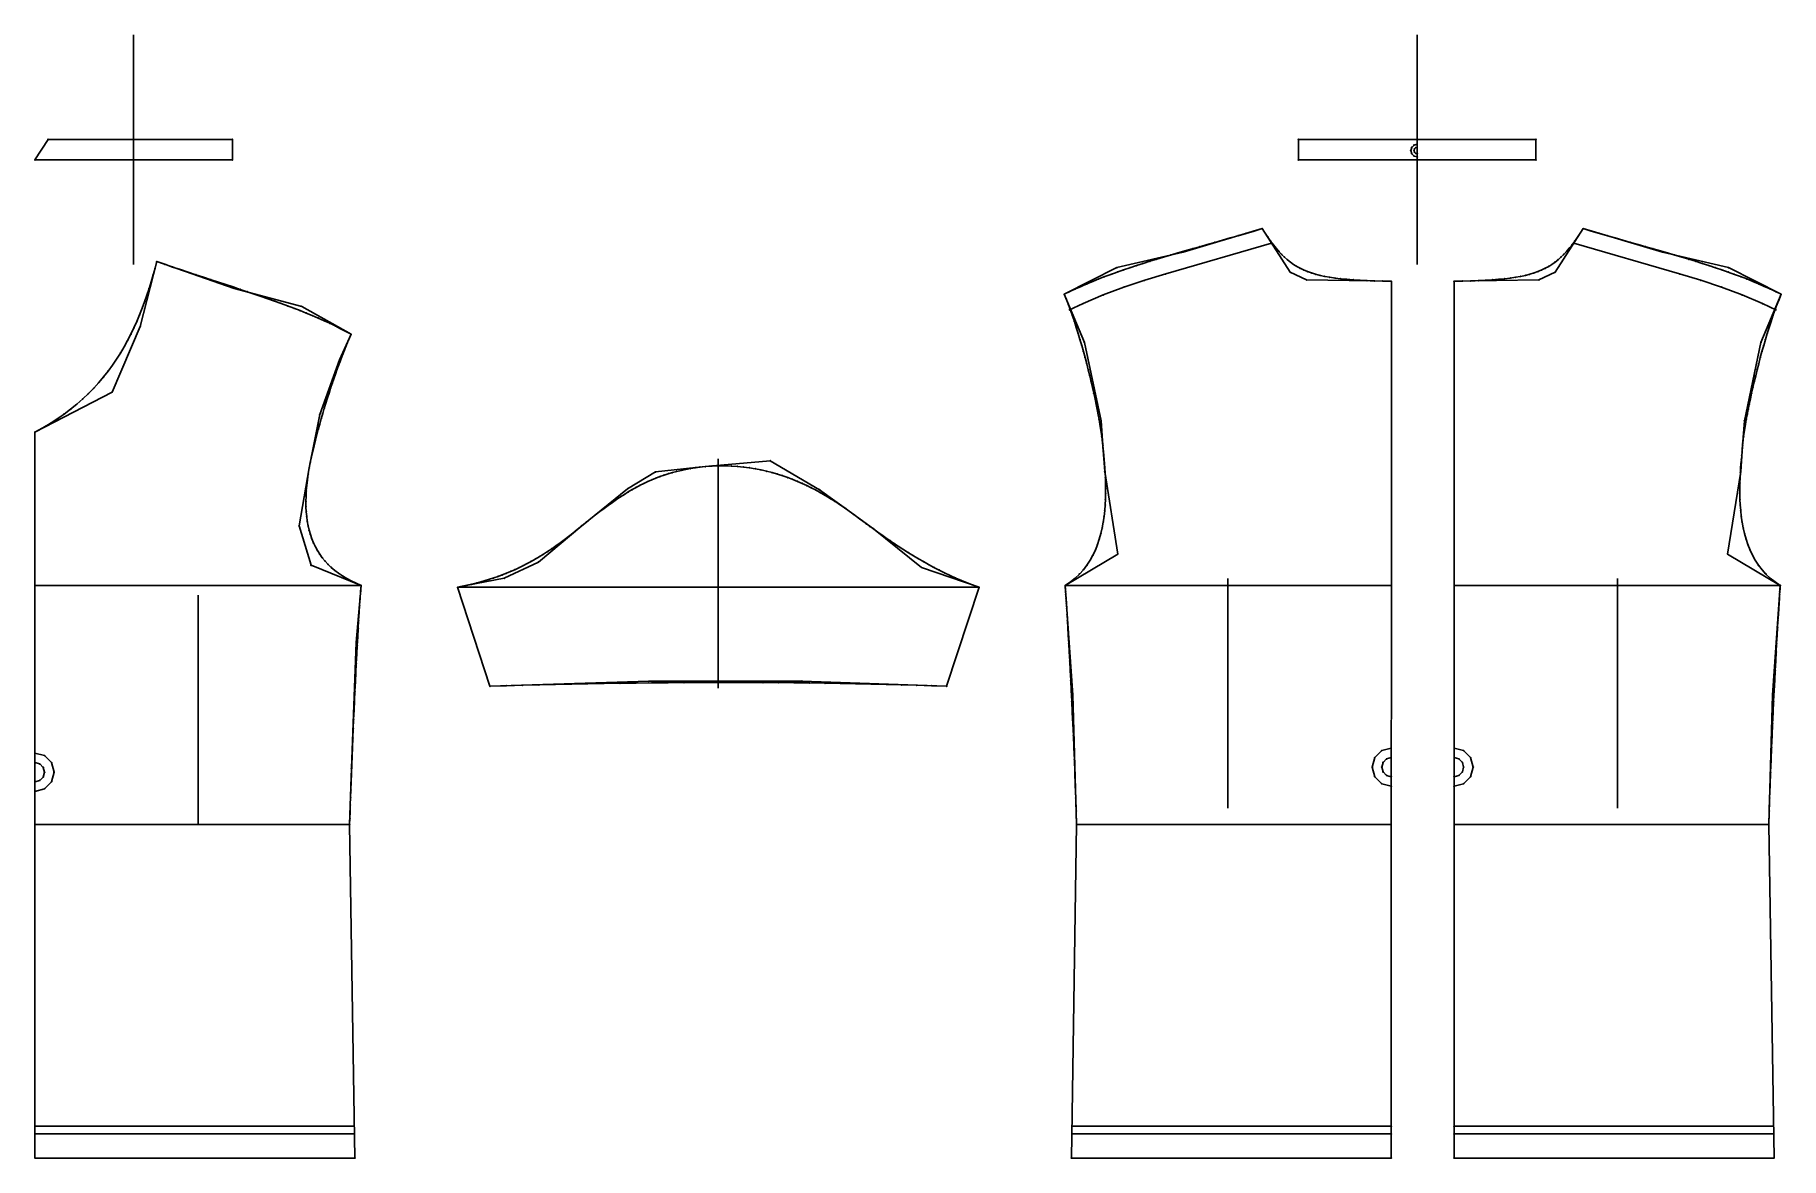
# Model space of a CAD drawing. Extents: x -727 to 1434, y 0 to 1774.
# Drawn here: x 64 to 1434, y 893 to 1774 of the extents above; entities that cross this region are included whole.
import ezdxf

# ---------------------------------------------------------------- set-up
doc = ezdxf.new("R2010")
doc.units = 0

# ---------------------------------------------------------------- blocks, each defined once
blk = doc.blocks.new('11_M')
at = {"layer": '1'}
blk.add_lwpolyline([(64.23497, 893.018738), (64.25087, 1462.437012), (70.367142, 1465.763062), (76.217041, 1469.22644), (81.807816, 1472.822266), (87.146645, 1476.54541), (92.240707, 1480.390869), (97.097191, 1484.353638), (101.723335, 1488.428467), (106.126297, 1492.610474), (110.313271, 1496.894531), (114.291489, 1501.275635), (118.068123, 1505.748657), (121.65036, 1510.308716), (125.045418, 1514.950439), (128.260498, 1519.668945), (131.30275, 1524.459351), (134.179413, 1529.316406), (136.89769, 1534.234985), (139.464737, 1539.210205), (141.887787, 1544.236816), (144.174011, 1549.309937), (146.330612, 1554.424561), (148.364792, 1559.575439), (150.283752, 1564.757568), (152.094666, 1569.966064), (153.804749, 1575.195679), (155.421204, 1580.441406), (156.951202, 1585.69812), (158.401962, 1590.960938), (159.78067, 1596.224609), (166.036346, 1594.065918), (172.234955, 1591.953491), (178.374878, 1589.883545), (184.454529, 1587.852783), (190.472336, 1585.8573), (196.426666, 1583.893677), (202.315964, 1581.958252), (208.138626, 1580.047241), (213.893051, 1578.157227), (219.577652, 1576.284424), (225.190842, 1574.425293), (230.731018, 1572.576294), (236.196594, 1570.733643), (241.585968, 1568.893799), (246.897552, 1567.053101), (252.129761, 1565.208008), (257.281006, 1563.354736), (262.34967, 1561.489746), (267.334167, 1559.609619), (272.23291, 1557.710449), (277.044342, 1555.788696), (281.766815, 1553.840698), (286.398743, 1551.862915), (290.938568, 1549.851685), (295.384674, 1547.803467), (299.735474, 1545.714478), (303.989349, 1543.581177), (308.144745, 1541.399902), (312.200073, 1539.167236), (311.246582, 1537.027344), (310.249146, 1534.729248), (309.211212, 1532.278809), (308.1362, 1529.681641), (307.027527, 1526.94397), (305.888763, 1524.071533), (304.723236, 1521.07019), (303.534485, 1517.945801), (302.325928, 1514.704346), (301.101013, 1511.351563), (299.863159, 1507.893433), (298.615906, 1504.335693), (297.36264, 1500.684326), (296.106781, 1496.94519), (294.851868, 1493.124146), (293.601318, 1489.227173), (292.358551, 1485.259888), (291.127045, 1481.228394), (289.910248, 1477.13855), (288.711609, 1472.996094), (287.534607, 1468.807007), (286.382629, 1464.577148), (285.259216, 1460.312378), (284.167725, 1456.018555), (283.111694, 1451.701538), (282.094482, 1447.36731), (281.119629, 1443.021606), (280.190552, 1438.67041), (279.310699, 1434.31958), (278.557617, 1429.668701), (277.930634, 1425.12207), (277.4328, 1420.679688), (277.06723, 1416.341797), (276.837067, 1412.108398), (276.745483, 1407.979858), (276.795563, 1403.956177), (276.990417, 1400.037354), (277.333191, 1396.223755), (277.826996, 1392.515381), (278.474945, 1388.912598), (279.280212, 1385.415283), (280.24588, 1382.02356), (281.375061, 1378.737793), (282.670929, 1375.557983), (284.136536, 1372.484375), (285.775085, 1369.516846), (287.589661, 1366.655884), (289.583374, 1363.901489), (291.759369, 1361.253662), (294.120789, 1358.712646), (296.670715, 1356.278687), (299.412292, 1353.951782), (302.348633, 1351.732178), (305.48291, 1349.619873), (308.818176, 1347.615234), (312.357574, 1345.71814), (316.104248, 1343.928833), (320.06134, 1342.247559), (319.666962, 1337.411743), (319.273499, 1332.219971), (318.88147, 1326.698853), (318.491516, 1320.875), (318.104126, 1314.775024), (317.719971, 1308.425537), (317.339447, 1301.853027), (316.963196, 1295.084351), (316.591858, 1288.145874), (316.22583, 1281.064453), (315.865814, 1273.866455), (315.512299, 1266.578735), (315.165833, 1259.227783), (314.827026, 1251.840088), (314.496399, 1244.442505), (314.174561, 1237.061523), (313.862, 1229.723755), (313.559326, 1222.455811), (313.26709, 1215.284424), (312.985809, 1208.235962), (312.716125, 1201.33728), (312.458527, 1194.614868), (312.213623, 1188.095337), (311.981934, 1181.805298), (311.764038, 1175.771484), (311.560486, 1170.020264), (311.371887, 1164.578491), (311.1987, 1159.472778), (311.041565, 1154.729492), (315.154175, 893.007751)], close=True, dxfattribs=at)
at = {"layer": '2'}
for p in [(159.78067, 1596.224609), (159.78067, 1596.224609), (312.200073, 1539.167236), (312.200073, 1539.167236), (64.25087, 1462.437012), (64.25087, 1462.437012), (279.310699, 1434.31958), (279.310699, 1434.31958), (64.377167, 1342.256104), (320.06134, 1342.247559), (320.06134, 1342.247559), (64.245369, 1210.673096), (64.245369, 1203.173096), (64.243469, 1154.737793), (311.041565, 1154.729492), (311.041565, 1154.729492), (64.236168, 918.018738), (64.236168, 912.018677), (64.23497, 893.018738), (64.23497, 893.018738), (315.154175, 893.007751), (315.154175, 893.007751)]:
    blk.add_point(p, dxfattribs=at)
at = {"layer": '3'}
for p in [(158.401962, 1590.960938), (166.036346, 1594.065918), (172.234955, 1591.953491), (178.374878, 1589.883545), (153.804749, 1575.195679), (155.421204, 1580.441406), (156.951202, 1585.69812), (184.454529, 1587.852783), (190.472336, 1585.8573), (196.426666, 1583.893677), (202.315964, 1581.958252), (208.138626, 1580.047241), (213.893051, 1578.157227), (219.577652, 1576.284424), (220.52301, 1575.121338), (150.283752, 1564.757568), (152.094666, 1569.966064), (225.190842, 1574.425293), (230.731018, 1572.576294), (236.196594, 1570.733643), (241.585968, 1568.893799), (246.897552, 1567.053101), (252.129761, 1565.208008), (257.281006, 1563.354736), (262.34967, 1561.489746), (144.174011, 1549.309937), (146.330612, 1554.424561), (148.364792, 1559.575439), (267.334167, 1559.609619), (272.23291, 1557.710449), (273.48764, 1561.011475), (277.044342, 1555.788696), (281.766815, 1553.840698), (286.398743, 1551.862915), (290.938568, 1549.851685), (295.384674, 1547.803467), (136.89769, 1534.234985), (139.464737, 1539.210205), (141.887787, 1544.236816), (146.778259, 1545.353516), (299.735474, 1545.714478), (303.989349, 1543.581177), (308.144745, 1541.399902), (310.249146, 1534.729248), (311.246582, 1537.027344), (131.30275, 1524.459351), (134.179413, 1529.316406), (304.723236, 1521.07019), (305.888763, 1524.071533), (307.027527, 1526.94397), (308.1362, 1529.681641), (309.211212, 1532.278809), (121.65036, 1510.308716), (125.045418, 1514.950439), (128.260498, 1519.668945), (299.863159, 1507.893433), (301.101013, 1511.351563), (302.325928, 1514.704346), (303.206818, 1519.265869), (303.534485, 1517.945801), (106.126297, 1492.610474), (110.313271, 1496.894531), (114.291489, 1501.275635), (118.068123, 1505.748657), (124.685287, 1493.907471), (294.851868, 1493.124146), (296.106781, 1496.94519), (297.36264, 1500.684326), (298.615906, 1504.335693), (92.240707, 1480.390869), (97.097191, 1484.353638), (101.723335, 1488.428467), (291.127045, 1481.228394), (292.358551, 1485.259888), (293.601318, 1489.227173), (70.367142, 1465.763062), (76.217041, 1469.22644), (81.807816, 1472.822266), (87.146645, 1476.54541), (287.534607, 1468.807007), (287.566956, 1476.357422), (288.711609, 1472.996094), (289.910248, 1477.13855), (283.111694, 1451.701538), (284.167725, 1456.018555), (285.259216, 1460.312378), (286.382629, 1464.577148), (280.190552, 1438.67041), (281.119629, 1443.021606), (282.094482, 1447.36731), (277.930634, 1425.12207), (278.557617, 1429.668701), (276.837067, 1412.108398), (277.06723, 1416.341797), (277.4328, 1420.679688), (276.745483, 1407.979858), (276.795563, 1403.956177), (276.990417, 1400.037354), (271.432007, 1388.858643), (277.333191, 1396.223755), (277.826996, 1392.515381), (278.474945, 1388.912598), (279.280212, 1385.415283), (280.24588, 1382.02356), (281.375061, 1378.737793), (282.670929, 1375.557983), (284.136536, 1372.484375), (285.775085, 1369.516846), (280.782562, 1357.978027), (287.589661, 1366.655884), (289.583374, 1363.901489), (291.759369, 1361.253662), (294.120789, 1358.712646), (296.670715, 1356.278687), (299.412292, 1353.951782), (302.348633, 1351.732178), (305.48291, 1349.619873), (308.818176, 1347.615234), (312.357574, 1345.71814), (316.104248, 1343.928833), (319.273499, 1332.219971), (319.666962, 1337.411743), (318.104126, 1314.775024), (318.491516, 1320.875), (318.88147, 1326.698853), (317.339447, 1301.853027), (317.719971, 1308.425537), (316.246277, 1297.307861), (316.591858, 1288.145874), (316.963196, 1295.084351), (315.865814, 1273.866455), (316.22583, 1281.064453), (315.512299, 1266.578735), (314.827026, 1251.840088), (315.165833, 1259.227783), (314.174561, 1237.061523), (314.496399, 1244.442505), (313.559326, 1222.455811), (313.862, 1229.723755), (71.745369, 1208.663574), (312.985809, 1208.235962), (313.26709, 1215.284424), (67.995369, 1202.168213), (70.740669, 1199.423096), (70.740669, 1191.923096), (71.745369, 1195.673096), (77.235474, 1203.173096), (79.245369, 1195.673096), (312.458527, 1194.614868), (312.481201, 1198.742188), (312.716125, 1201.33728), (67.995369, 1189.178223), (71.745369, 1182.682739), (77.235474, 1188.173096), (311.981934, 1181.805298), (312.213623, 1188.095337), (311.371887, 1164.578491), (311.560486, 1170.020264), (311.764038, 1175.771484), (311.1987, 1159.472778)]:
    blk.add_point(p, dxfattribs=at)
at = {"layer": '4'}
blk.add_point((279.310699, 1434.31958), dxfattribs=at)
at = {"layer": '7'}
blk.add_line((192.148163, 1154.616211), (192.148163, 1334.616211), dxfattribs=at)
at = {"layer": '8'}
for points in [[(64.377167, 1342.256104), (320.060791, 1342.246948)], [(64.245369, 1210.673096), (71.745369, 1208.663574), (77.235474, 1203.173096), (79.245369, 1195.673096), (77.235474, 1188.173096), (71.745369, 1182.682739), (64.245369, 1180.673096)], [(64.245369, 1203.173096), (67.995369, 1202.168213), (70.740669, 1199.423096), (71.745369, 1195.673096), (70.740669, 1191.923096), (67.995369, 1189.178223), (64.245369, 1188.173096)], [(64.243469, 1154.737793), (311.041565, 1154.72998)], [(64.236168, 918.018738), (315.155396, 918.007446)], [(64.236168, 912.018677), (315.155396, 912.007324)]]:
    blk.add_lwpolyline(points, dxfattribs=at)
at = {"layer": '84'}
blk.add_lwpolyline([(64.23497, 893.018738), (64.25087, 1462.437012), (124.685287, 1493.907471), (146.778259, 1545.353516), (159.78067, 1596.224609), (220.52301, 1575.121338), (273.48764, 1561.011475), (312.200073, 1539.167236), (303.206818, 1519.265869), (287.566956, 1476.357422), (279.310699, 1434.31958), (271.432007, 1388.858643), (280.782562, 1357.978027), (320.06134, 1342.247559), (316.246277, 1297.307861), (312.481201, 1198.742188), (311.041565, 1154.729492), (315.154175, 893.007751)], close=True, dxfattribs=at)
blk = doc.blocks.new('Pattern2D_768516_M')
at = {"layer": '1'}
blk.add_lwpolyline([(219.044586, 1691.999878), (74.493195, 1691.999878), (64.234955, 1676.000122), (219.044586, 1676.000366)], close=True, dxfattribs=at)
at = {"layer": '2'}
for p in [(74.493195, 1691.999878), (74.493195, 1691.999878), (219.044586, 1691.999878), (219.044586, 1691.999878), (64.234955, 1676.000122), (64.234955, 1676.000122), (219.044586, 1676.000366), (219.044586, 1676.000366), (219.044586, 1676.000366)]:
    blk.add_point(p, dxfattribs=at)
at = {"layer": '4'}
blk.add_point((219.044586, 1676.000366), dxfattribs=at)
at = {"layer": '7'}
blk.add_line((141.639771, 1594), (141.639771, 1774), dxfattribs=at)
at = {"layer": '8'}
blk.add_lwpolyline([(219.044586, 1676.000366), (219.044586, 1692.000366)], dxfattribs=at)
at = {"layer": '84'}
blk.add_lwpolyline([(219.044586, 1691.999878), (74.493195, 1691.999878), (64.234955, 1676.000122), (219.044586, 1676.000366)], close=True, dxfattribs=at)
blk = doc.blocks.new('36_M')
at = {"layer": '1'}
blk.add_lwpolyline([(421.055359, 1263.065552), (395.63916, 1340.786743), (399.398743, 1341.532349), (403.091675, 1342.320801), (406.72229, 1343.154663), (410.2948, 1344.036499), (413.813354, 1344.968628), (417.282166, 1345.953613), (420.705566, 1346.994141), (424.087677, 1348.092407), (427.432678, 1349.250977), (430.744873, 1350.472534), (434.028503, 1351.759399), (437.287659, 1353.114136), (440.526672, 1354.539185), (443.749695, 1356.037109), (446.960999, 1357.610352), (450.164734, 1359.261353), (453.365173, 1360.992798), (456.566528, 1362.807007), (459.77301, 1364.706421), (462.988831, 1366.693726), (466.218201, 1368.771362), (469.465363, 1370.941772), (472.734497, 1373.20752), (476.029846, 1375.570923), (479.355652, 1378.03479), (482.716095, 1380.601318), (486.115387, 1383.273071), (489.5578, 1386.052612), (493.047455, 1388.942383), (496.711365, 1391.893433), (500.283417, 1394.732666), (503.771362, 1397.46167), (507.18277, 1400.082275), (510.525269, 1402.596313), (513.806396, 1405.005493), (517.033936, 1407.311523), (520.215393, 1409.516113), (523.358398, 1411.621094), (526.470581, 1413.628052), (529.559631, 1415.53894), (532.633057, 1417.355225), (535.698486, 1419.078979), (538.763672, 1420.71167), (541.83606, 1422.255127), (544.92334, 1423.71106), (548.033203, 1425.081299), (551.173157, 1426.367554), (554.350891, 1427.571533), (557.574036, 1428.694946), (560.850159, 1429.739624), (564.18689, 1430.707153), (567.591919, 1431.599487), (571.072754, 1432.418213), (574.637085, 1433.165161), (578.292542, 1433.841919), (582.046692, 1434.450439), (585.907166, 1434.99231), (589.881653, 1435.46936), (595.111755, 1435.838501), (600.252686, 1436.021729), (605.303345, 1436.027588), (610.262817, 1435.864258), (615.129944, 1435.540161), (619.903809, 1435.063721), (624.583313, 1434.443237), (629.16748, 1433.687134), (633.655212, 1432.803833), (638.045532, 1431.801514), (642.337402, 1430.688721), (646.529785, 1429.473877), (650.621704, 1428.165039), (654.612, 1426.770874), (658.499756, 1425.299683), (662.283936, 1423.759766), (665.96344, 1422.159424), (669.537354, 1420.507324), (673.004517, 1418.811523), (676.363953, 1417.080444), (679.614685, 1415.322632), (682.755615, 1413.546265), (685.785767, 1411.759888), (688.704102, 1409.97168), (691.509583, 1408.190186), (694.201111, 1406.423584), (696.777771, 1404.68042), (699.238464, 1402.968994), (701.582153, 1401.297607), (703.744995, 1399.72644), (706.028076, 1398.050903), (708.429016, 1396.278442), (710.945496, 1394.416626), (713.575256, 1392.4729), (716.315979, 1390.454956), (719.165222, 1388.369995), (722.120728, 1386.22583), (725.180237, 1384.029907), (728.341248, 1381.789551), (731.601563, 1379.512451), (734.958862, 1377.205933), (738.410767, 1374.877686), (741.954834, 1372.535156), (745.588989, 1370.185791), (749.31073, 1367.83728), (753.117798, 1365.496826), (757.007751, 1363.172241), (760.978394, 1360.87085), (765.027344, 1358.60022), (769.152283, 1356.367798), (773.35083, 1354.181152), (777.620789, 1352.047852), (781.959717, 1349.97522), (786.365295, 1347.970947), (790.835205, 1346.04248), (795.367126, 1344.197266), (799.95874, 1342.442871), (804.607666, 1340.786743), (779.188965, 1263.064575), (767.427979, 1263.474487), (755.619873, 1263.854248), (743.765259, 1264.203979), (731.864563, 1264.523682), (719.918457, 1264.813599), (707.927612, 1265.07373), (695.892334, 1265.304199), (683.813354, 1265.505127), (671.691223, 1265.676514), (659.52655, 1265.818604), (647.319763, 1265.931396), (635.071533, 1266.015015), (622.78241, 1266.069458), (610.452942, 1266.094971), (598.08374, 1266.091675), (585.675293, 1266.059448), (573.22821, 1265.998657), (560.743042, 1265.90918), (548.220398, 1265.79126), (535.660828, 1265.644897), (523.064819, 1265.470215), (510.433044, 1265.267334), (497.766022, 1265.036377), (485.064301, 1264.777344), (472.328491, 1264.490479), (459.559113, 1264.175659), (446.756744, 1263.833252), (433.921997, 1263.463135)], close=True, dxfattribs=at)
at = {"layer": '2'}
for p in [(589.881653, 1435.46936), (589.881653, 1435.46936), (600.145386, 1436.264648), (701.582153, 1401.297607), (701.582153, 1401.297607), (493.047455, 1388.942383), (493.047455, 1388.942383), (395.63916, 1340.786743), (395.63916, 1340.786743), (804.607666, 1340.786743), (804.607666, 1340.786743), (804.643066, 1340.773071), (421.055359, 1263.065552), (421.055359, 1263.065552), (779.188965, 1263.064575), (779.188965, 1263.064575)]:
    blk.add_point(p, dxfattribs=at)
at = {"layer": '3'}
for p in [(640.867126, 1439.962891), (548.033203, 1425.081299), (550.886475, 1431.166138), (551.173157, 1426.367554), (554.350891, 1427.571533), (557.574036, 1428.694946), (560.850159, 1429.739624), (564.18689, 1430.707153), (567.591919, 1431.599487), (571.072754, 1432.418213), (574.637085, 1433.165161), (578.292542, 1433.841919), (582.046692, 1434.450439), (585.907166, 1434.99231), (595.111755, 1435.838501), (600.252686, 1436.021729), (605.303345, 1436.027588), (610.262817, 1435.864258), (615.129944, 1435.540161), (619.903809, 1435.063721), (624.583313, 1434.443237), (629.16748, 1433.687134), (633.655212, 1432.803833), (638.045532, 1431.801514), (642.337402, 1430.688721), (646.529785, 1429.473877), (650.621704, 1428.165039), (654.612, 1426.770874), (658.499756, 1425.299683), (523.358398, 1411.621094), (526.470581, 1413.628052), (528.933044, 1418.015015), (529.559631, 1415.53894), (532.633057, 1417.355225), (535.698486, 1419.078979), (538.763672, 1420.71167), (541.83606, 1422.255127), (544.92334, 1423.71106), (662.283936, 1423.759766), (665.96344, 1422.159424), (669.537354, 1420.507324), (673.004517, 1418.811523), (676.363953, 1417.080444), (679.494995, 1417.233154), (679.614685, 1415.322632), (682.755615, 1413.546265), (685.785767, 1411.759888), (503.771362, 1397.46167), (507.18277, 1400.082275), (510.525269, 1402.596313), (513.806396, 1405.005493), (517.033936, 1407.311523), (520.215393, 1409.516113), (688.704102, 1409.97168), (691.509583, 1408.190186), (694.201111, 1406.423584), (696.777771, 1404.68042), (699.238464, 1402.968994), (703.744995, 1399.72644), (706.028076, 1398.050903), (486.115387, 1383.273071), (489.5578, 1386.052612), (496.711365, 1391.893433), (500.283417, 1394.732666), (708.429016, 1396.278442), (710.945496, 1394.416626), (713.575256, 1392.4729), (716.315979, 1390.454956), (719.165222, 1388.369995), (721.900879, 1386.637939), (722.120728, 1386.22583), (725.180237, 1384.029907), (469.465363, 1370.941772), (472.734497, 1373.20752), (476.029846, 1375.570923), (479.355652, 1378.03479), (482.716095, 1380.601318), (728.341248, 1381.789551), (731.601563, 1379.512451), (734.958862, 1377.205933), (738.410767, 1374.877686), (741.954834, 1372.535156), (745.588989, 1370.185791), (443.749695, 1356.037109), (446.960999, 1357.610352), (450.164734, 1359.261353), (453.365173, 1360.992798), (456.566528, 1362.807007), (459.071625, 1360.466553), (459.77301, 1364.706421), (462.988831, 1366.693726), (466.218201, 1368.771362), (749.31073, 1367.83728), (753.117798, 1365.496826), (757.007751, 1363.172241), (759.398071, 1356.296265), (760.978394, 1360.87085), (765.027344, 1358.60022), (769.152283, 1356.367798), (403.091675, 1342.320801), (406.72229, 1343.154663), (410.2948, 1344.036499), (413.813354, 1344.968628), (417.282166, 1345.953613), (420.705566, 1346.994141), (424.087677, 1348.092407), (427.432678, 1349.250977), (430.744873, 1350.472534), (432.316925, 1347.794678), (434.028503, 1351.759399), (437.287659, 1353.114136), (440.526672, 1354.539185), (773.35083, 1354.181152), (777.620789, 1352.047852), (781.959717, 1349.97522), (786.365295, 1347.970947), (790.835205, 1346.04248), (795.367126, 1344.197266), (799.95874, 1342.442871), (399.398743, 1341.532349), (433.921997, 1263.463135), (446.756744, 1263.833252), (459.559113, 1264.175659), (472.328491, 1264.490479), (485.064301, 1264.777344), (497.766022, 1265.036377), (510.433044, 1265.267334), (523.064819, 1265.470215), (535.660828, 1265.644897), (545.584839, 1267.04187), (548.220398, 1265.79126), (560.743042, 1265.90918), (573.22821, 1265.998657), (585.675293, 1266.059448), (598.08374, 1266.091675), (610.452942, 1266.094971), (622.78241, 1266.069458), (635.071533, 1266.015015), (647.319763, 1265.931396), (659.52655, 1265.818604), (665.729126, 1267.173218), (671.691223, 1265.676514), (683.813354, 1265.505127), (695.892334, 1265.304199), (707.927612, 1265.07373), (719.918457, 1264.813599), (731.864563, 1264.523682), (743.765259, 1264.203979), (755.619873, 1263.854248), (767.427979, 1263.474487)]:
    blk.add_point(p, dxfattribs=at)
at = {"layer": '4'}
for p in [(589.881653, 1435.46936), (693.354309, 1406.97937), (701.582153, 1401.297607), (493.047455, 1388.942383)]:
    blk.add_point(p, dxfattribs=at)
at = {"layer": '7'}
blk.add_line((600.123413, 1261.513672), (600.123413, 1441.513672), dxfattribs=at)
at = {"layer": '8'}
for points in [[(600.145386, 1436.264648), (600.139282, 1266.264893)], [(804.643066, 1340.773071), (395.63916, 1340.787231)]]:
    blk.add_lwpolyline(points, dxfattribs=at)
at = {"layer": '84'}
blk.add_lwpolyline([(421.055359, 1263.065552), (395.63916, 1340.786743), (432.316925, 1347.794678), (459.071625, 1360.466553), (493.047455, 1388.942383), (528.933044, 1418.015015), (550.886475, 1431.166138), (589.881653, 1435.46936), (640.867126, 1439.962891), (679.494995, 1417.233154), (701.582153, 1401.297607), (721.900879, 1386.637939), (759.398071, 1356.296265), (804.607666, 1340.786743), (779.188965, 1263.064575), (665.729126, 1267.173218), (545.584839, 1267.04187)], close=True, dxfattribs=at)
blk = doc.blocks.new('7_M')
at = {"layer": '1'}
blk.add_lwpolyline([(876.991638, 893.016296), (881.120056, 1154.720703), (880.800537, 1165.163086), (880.461792, 1175.477539), (880.106018, 1185.646851), (879.735596, 1195.653687), (879.352539, 1205.480591), (878.959106, 1215.110352), (878.557617, 1224.525391), (878.150146, 1233.708496), (877.738953, 1242.642334), (877.326294, 1251.30957), (876.914368, 1259.692749), (876.50531, 1267.774658), (876.101379, 1275.537842), (875.704834, 1282.964844), (875.317871, 1290.038574), (874.942627, 1296.741455), (874.58136, 1303.056274), (874.236328, 1308.965576), (873.909668, 1314.452148), (873.603638, 1319.498535), (873.320374, 1324.08728), (873.062195, 1328.201294), (872.831238, 1331.822998), (872.629761, 1334.935059), (872.459961, 1337.520264), (872.324097, 1339.561279), (872.224243, 1341.040527), (872.16272, 1341.940796), (872.141724, 1342.244751), (876.230164, 1344.919434), (879.965637, 1347.860962), (883.363098, 1351.04834), (886.437317, 1354.460815), (889.203125, 1358.077271), (891.675415, 1361.877075), (893.86908, 1365.839111), (895.798889, 1369.942383), (897.479736, 1374.16626), (898.926514, 1378.489746), (900.153992, 1382.891846), (901.177063, 1387.351563), (902.01062, 1391.848267), (902.669495, 1396.36084), (903.168457, 1400.868408), (903.522461, 1405.350098), (903.746338, 1409.784912), (903.854919, 1414.1521), (903.863098, 1418.430664), (903.785645, 1422.599731), (903.637512, 1426.638306), (903.433472, 1430.525513), (903.188416, 1434.240479), (902.917175, 1437.762207), (902.634644, 1441.069946), (902.355591, 1444.1427), (902.094971, 1446.959473), (901.867615, 1449.499512), (901.688354, 1451.741943), (901.501221, 1453.915649), (901.233521, 1456.37085), (900.88739, 1459.091309), (900.464966, 1462.061279), (899.968445, 1465.264404), (899.399963, 1468.685059), (898.761841, 1472.307007), (898.056091, 1476.114258), (897.284912, 1480.091064), (896.450562, 1484.221069), (895.555237, 1488.488403), (894.601013, 1492.877197), (893.590088, 1497.371216), (892.524658, 1501.95459), (891.406921, 1506.61145), (890.239014, 1511.325562), (889.023193, 1516.081055), (887.761536, 1520.861816), (886.456238, 1525.6521), (885.109497, 1530.435547), (883.723511, 1535.196533), (882.300415, 1539.918701), (880.842407, 1544.586304), (879.351685, 1549.183228), (877.830383, 1553.693481), (876.280762, 1558.101074), (874.704834, 1562.390015), (873.104919, 1566.544312), (871.483154, 1570.547974), (875.786926, 1572.683594), (880.166138, 1574.760132), (884.620789, 1576.780884), (889.150696, 1578.749878), (893.755859, 1580.670654), (898.436218, 1582.547119), (903.19165, 1584.382813), (908.022095, 1586.181641), (912.927551, 1587.947266), (917.907837, 1589.683472), (922.963013, 1591.393799), (928.092896, 1593.082397), (933.297485, 1594.752563), (938.576721, 1596.408203), (943.930481, 1598.053101), (949.358704, 1599.690918), (954.861389, 1601.325439), (960.438354, 1602.960449), (966.089661, 1604.599487), (971.815125, 1606.24646), (977.614746, 1607.905029), (983.488403, 1609.578857), (989.436096, 1611.271973), (995.457703, 1612.987793), (1001.553223, 1614.730103), (1007.722473, 1616.502686), (1013.965454, 1618.309326), (1020.282104, 1620.153809), (1026.672363, 1622.039673), (1028.920654, 1618.602539), (1031.11792, 1615.361206), (1033.279907, 1612.309692), (1035.421997, 1609.442261), (1037.55957, 1606.753052), (1039.708374, 1604.236694), (1041.883911, 1601.887085), (1044.101685, 1599.69873), (1046.377075, 1597.665771), (1048.72583, 1595.782349), (1051.16333, 1594.042847), (1053.705078, 1592.44165), (1056.366821, 1590.972656), (1059.163818, 1589.630493), (1062.111694, 1588.409302), (1065.225952, 1587.303223), (1068.522217, 1586.306519), (1072.015991, 1585.413574), (1075.722656, 1584.618652), (1079.657959, 1583.915771), (1083.837158, 1583.299438), (1088.276001, 1582.763916), (1092.98999, 1582.303223), (1097.994507, 1581.911865), (1103.305176, 1581.583862), (1108.9375, 1581.313721), (1114.907104, 1581.095459), (1121.22937, 1580.923584), (1127.919922, 1580.792236), (1127.896118, 893.00769)], close=True, dxfattribs=at)
at = {"layer": '2'}
for p in [(1026.672363, 1622.039673), (1026.672363, 1622.039673), (1033.90564, 1610.697266), (1127.919922, 1580.792236), (1127.919922, 1580.792236), (871.483154, 1570.547974), (871.483154, 1570.547974), (901.688354, 1451.741943), (901.688354, 1451.741943), (872.141724, 1342.245361), (872.141724, 1342.244751), (872.141724, 1342.244751), (1127.907104, 1192.168457), (1127.907104, 1184.668457), (881.120056, 1154.720703), (881.120056, 1154.720703), (881.120605, 1154.720703), (1127.897339, 918.007385), (1127.896729, 912.007385), (876.991638, 893.016296), (876.991638, 893.016296), (1127.896118, 893.00769), (1127.896118, 893.00769)]:
    blk.add_point(p, dxfattribs=at)
at = {"layer": '3'}
for p in [(1007.722473, 1616.502686), (1013.965454, 1618.309326), (1020.282104, 1620.153809), (1028.920654, 1618.602539), (960.438354, 1602.960449), (964.544678, 1603.596802), (966.089661, 1604.599487), (971.815125, 1606.24646), (977.614746, 1607.905029), (983.488403, 1609.578857), (989.436096, 1611.271973), (995.457703, 1612.987793), (1001.553223, 1614.730103), (1031.11792, 1615.361206), (1033.279907, 1612.309692), (1035.421997, 1609.442261), (1037.55957, 1606.753052), (1039.708374, 1604.236694), (912.721619, 1591.492188), (917.907837, 1589.683472), (922.963013, 1591.393799), (928.092896, 1593.082397), (933.297485, 1594.752563), (938.576721, 1596.408203), (943.930481, 1598.053101), (949.358704, 1599.690918), (954.861389, 1601.325439), (1041.883911, 1601.887085), (1044.101685, 1599.69873), (1046.377075, 1597.665771), (1048.72583, 1595.782349), (1051.16333, 1594.042847), (1053.705078, 1592.44165), (1056.366821, 1590.972656), (1059.163818, 1589.630493), (1062.111694, 1588.409302), (880.166138, 1574.760132), (884.620789, 1576.780884), (889.150696, 1578.749878), (893.755859, 1580.670654), (898.436218, 1582.547119), (903.19165, 1584.382813), (908.022095, 1586.181641), (912.927551, 1587.947266), (918.149414, 1576.171875), (934.521545, 1581.627686), (951.071167, 1586.521484), (1048.702148, 1587.851074), (1061.414917, 1581.885254), (1065.225952, 1587.303223), (1068.522217, 1586.306519), (1072.015991, 1585.413574), (1075.722656, 1584.618652), (1079.657959, 1583.915771), (1083.837158, 1583.299438), (1088.276001, 1582.763916), (1092.98999, 1582.303223), (1097.994507, 1581.911865), (1103.305176, 1581.583862), (1108.9375, 1581.313721), (1114.907104, 1581.095459), (1121.22937, 1580.923584), (873.104919, 1566.544312), (874.704834, 1562.390015), (875.786926, 1572.683594), (886.149963, 1563.259277), (902.016052, 1570.04541), (876.280762, 1558.101074), (877.830383, 1553.693481), (879.351685, 1549.183228), (880.842407, 1544.586304), (882.300415, 1539.918701), (883.723511, 1535.196533), (885.109497, 1530.435547), (886.456238, 1525.6521), (887.258911, 1532.625977), (887.761536, 1520.861816), (889.023193, 1516.081055), (890.239014, 1511.325562), (891.406921, 1506.61145), (892.524658, 1501.95459), (893.590088, 1497.371216), (894.601013, 1492.877197), (895.555237, 1488.488403), (896.450562, 1484.221069), (897.284912, 1480.091064), (898.056091, 1476.114258), (898.761841, 1472.307007), (899.399963, 1468.685059), (899.968445, 1465.264404), (900.276489, 1471.34375), (900.464966, 1462.061279), (900.88739, 1459.091309), (901.233521, 1456.37085), (901.501221, 1453.915649), (901.867615, 1449.499512), (902.094971, 1446.959473), (902.355591, 1444.1427), (902.634644, 1441.069946), (902.917175, 1437.762207), (903.141113, 1431.57251), (903.188416, 1434.240479), (903.433472, 1430.525513), (903.637512, 1426.638306), (903.785645, 1422.599731), (903.854919, 1414.1521), (903.863098, 1418.430664), (903.168457, 1400.868408), (903.522461, 1405.350098), (903.746338, 1409.784912), (901.177063, 1387.351563), (902.01062, 1391.848267), (902.669495, 1396.36084), (895.798889, 1369.942383), (897.479736, 1374.16626), (898.926514, 1378.489746), (900.153992, 1382.891846), (889.203125, 1358.077271), (891.675415, 1361.877075), (893.86908, 1365.839111), (913.416931, 1366.742798), (872.16272, 1341.940796), (876.230164, 1344.919434), (879.965637, 1347.860962), (883.363098, 1351.04834), (886.437317, 1354.460815), (872.224243, 1341.040527), (872.324097, 1339.561279), (872.459961, 1337.520264), (872.629761, 1334.935059), (872.831238, 1331.822998), (873.062195, 1328.201294), (873.320374, 1324.08728), (873.603638, 1319.498535), (873.909668, 1314.452148), (874.236328, 1308.965576), (874.58136, 1303.056274), (874.942627, 1296.741455), (875.317871, 1290.038574), (875.704834, 1282.964844), (876.101379, 1275.537842), (876.50531, 1267.774658), (876.914368, 1259.692749), (877.326294, 1251.30957), (878.131042, 1256.225342), (877.738953, 1242.642334), (878.150146, 1233.708496), (878.557617, 1224.525391), (878.959106, 1215.110352), (879.352539, 1205.480591), (1114.916992, 1207.168457), (1120.407104, 1212.658936), (1124.157104, 1206.163574), (879.735596, 1195.653687), (1112.907104, 1199.668457), (1114.916992, 1192.168457), (1120.407104, 1199.668457), (1121.411743, 1203.418457), (1121.411743, 1195.918457), (1124.157104, 1193.173462), (880.106018, 1185.646851), (1120.407104, 1186.678101), (880.461792, 1175.477539), (880.800537, 1165.163086)]:
    blk.add_point(p, dxfattribs=at)
at = {"layer": '4'}
for p in [(900.519775, 1461.675781), (901.688354, 1451.741943)]:
    blk.add_point(p, dxfattribs=at)
at = {"layer": '7'}
blk.add_line((999.701538, 1167.523682), (999.701538, 1347.523682), dxfattribs=at)
at = {"layer": '8'}
for points in [[(1033.90564, 1610.697266), (951.071167, 1586.521484), (934.521545, 1581.627686), (918.149414, 1576.171875), (902.016052, 1570.04541), (886.149963, 1563.259277), (875.057434, 1558.043457)], [(872.141724, 1342.245361), (1127.817993, 1342.235718)], [(1127.907104, 1184.668457), (1120.407104, 1186.678101), (1114.916992, 1192.168457), (1112.907104, 1199.668457), (1114.916992, 1207.168457), (1120.407104, 1212.658936), (1127.907104, 1214.668457)], [(1127.907104, 1192.168457), (1124.157104, 1193.173462), (1121.411743, 1195.918457), (1120.407104, 1199.668457), (1121.411743, 1203.418457), (1124.157104, 1206.163574), (1127.907104, 1207.168457)], [(881.120605, 1154.720703), (1127.931519, 1154.712158)], [(1127.897339, 918.007385), (876.992859, 918.016296)], [(1127.896729, 912.007385), (876.992249, 912.016174)]]:
    blk.add_lwpolyline(points, dxfattribs=at)
at = {"layer": '84'}
blk.add_lwpolyline([(876.991638, 893.016296), (881.120056, 1154.720703), (878.131042, 1256.225342), (872.141724, 1342.244751), (872.141724, 1342.244751), (913.416931, 1366.742798), (903.141113, 1431.57251), (901.688354, 1451.741943), (900.276489, 1471.34375), (887.258911, 1532.625977), (871.483154, 1570.547974), (912.721619, 1591.492188), (964.544678, 1603.596802), (1026.672363, 1622.039673), (1048.702148, 1587.851074), (1061.414917, 1581.885254), (1127.919922, 1580.792236), (1127.896118, 893.00769)], close=True, dxfattribs=at)
blk = doc.blocks.new('Pattern2D_768527_M')
at = {"layer": '1'}
blk.add_lwpolyline([(1055.054443, 1675.99939), (1148.203857, 1675.99939), (1241.353271, 1675.999878), (1241.353271, 1691.99939), (1148.203857, 1691.99939), (1055.054443, 1691.999878)], close=True, dxfattribs=at)
at = {"layer": '2'}
for p in [(1055.054443, 1691.999878), (1055.054443, 1691.999878), (1148.203857, 1691.99939), (1148.203857, 1691.99939), (1241.353271, 1691.99939), (1241.353271, 1691.99939), (1055.054443, 1675.999878), (1055.054443, 1675.99939), (1055.054443, 1675.99939), (1148.203857, 1680.812012), (1148.203857, 1678.312012), (1148.203857, 1675.999878), (1148.203857, 1675.99939), (1148.203857, 1675.99939), (1241.353271, 1675.999878), (1241.353271, 1675.999878), (1241.353271, 1675.999878)]:
    blk.add_point(p, dxfattribs=at)
at = {"layer": '3'}
for p in [(1143.874146, 1685.812012), (1145.703857, 1687.64209), (1146.039063, 1684.562012), (1146.953857, 1685.476929), (1143.203857, 1683.312012), (1143.874146, 1680.812012), (1145.703857, 1683.312012), (1145.703857, 1678.981812), (1146.039063, 1682.062012), (1146.953857, 1681.147095)]:
    blk.add_point(p, dxfattribs=at)
at = {"layer": '4'}
for p in [(1055.054443, 1675.99939), (1241.353271, 1675.999878)]:
    blk.add_point(p, dxfattribs=at)
at = {"layer": '7'}
blk.add_line((1148.203857, 1593.999634), (1148.203857, 1773.999634), dxfattribs=at)
at = {"layer": '8'}
for points in [[(1055.054443, 1675.999878), (1055.054443, 1691.999878)], [(1148.203857, 1678.312012), (1145.703857, 1678.981812), (1143.874146, 1680.812012), (1143.203857, 1683.312012), (1143.874146, 1685.812012), (1145.703857, 1687.64209), (1148.203857, 1688.312012)], [(1148.203857, 1680.812012), (1146.953857, 1681.147095), (1146.039063, 1682.062012), (1145.703857, 1683.312012), (1146.039063, 1684.562012), (1146.953857, 1685.476929), (1148.203857, 1685.812012)], [(1148.203857, 1675.999878), (1148.203857, 1691.999878)], [(1241.353271, 1675.999878), (1241.353271, 1691.999878)]]:
    blk.add_lwpolyline(points, dxfattribs=at)
at = {"layer": '84'}
blk.add_lwpolyline([(1055.054443, 1675.99939), (1148.203857, 1675.99939), (1241.353271, 1675.999878), (1241.353271, 1691.99939), (1148.203857, 1691.99939), (1055.054443, 1691.999878)], close=True, dxfattribs=at)
blk = doc.blocks.new('38_M')
at = {"layer": '1'}
blk.add_lwpolyline([(1428.035645, 893.016296), (1423.907227, 1154.720703), (1424.226685, 1165.163086), (1424.56543, 1175.477539), (1424.921143, 1185.646851), (1425.291626, 1195.653687), (1425.674683, 1205.480591), (1426.068115, 1215.110352), (1426.469604, 1224.525391), (1426.877075, 1233.708496), (1427.288208, 1242.642334), (1427.700928, 1251.30957), (1428.112915, 1259.692749), (1428.521973, 1267.774658), (1428.925781, 1275.537842), (1429.322388, 1282.964844), (1429.709351, 1290.038574), (1430.084595, 1296.741455), (1430.445923, 1303.056274), (1430.790894, 1308.965576), (1431.117554, 1314.452148), (1431.423584, 1319.498535), (1431.706787, 1324.08728), (1431.965088, 1328.201294), (1432.195923, 1331.822998), (1432.397461, 1334.935059), (1432.567261, 1337.520264), (1432.703125, 1339.561279), (1432.802979, 1341.040527), (1432.864502, 1341.940796), (1432.885498, 1342.244751), (1428.796997, 1344.919434), (1425.061523, 1347.860962), (1421.664185, 1351.04834), (1418.589966, 1354.460815), (1415.824097, 1358.077271), (1413.351807, 1361.877075), (1411.158203, 1365.839111), (1409.228271, 1369.942383), (1407.547485, 1374.16626), (1406.100708, 1378.489746), (1404.873169, 1382.891846), (1403.850098, 1387.351563), (1403.016602, 1391.848267), (1402.357788, 1396.36084), (1401.858765, 1400.868408), (1401.504761, 1405.350098), (1401.280884, 1409.784912), (1401.172241, 1414.1521), (1401.164185, 1418.430664), (1401.241577, 1422.599731), (1401.389771, 1426.638306), (1401.59375, 1430.525513), (1401.838867, 1434.240479), (1402.110107, 1437.762207), (1402.392578, 1441.069946), (1402.671631, 1444.1427), (1402.932251, 1446.959473), (1403.159546, 1449.499512), (1403.338867, 1451.741943), (1403.526001, 1453.915649), (1403.793701, 1456.37085), (1404.139893, 1459.091309), (1404.562256, 1462.061279), (1405.058838, 1465.264404), (1405.627197, 1468.685059), (1406.265381, 1472.307007), (1406.971191, 1476.114258), (1407.74231, 1480.091064), (1408.57666, 1484.221069), (1409.471924, 1488.488403), (1410.42627, 1492.877197), (1411.437134, 1497.371216), (1412.502563, 1501.95459), (1413.620239, 1506.61145), (1414.788208, 1511.325562), (1416.004028, 1516.081055), (1417.265747, 1520.861816), (1418.571045, 1525.6521), (1419.917725, 1530.435547), (1421.303711, 1535.196533), (1422.726807, 1539.918701), (1424.184814, 1544.586304), (1425.675537, 1549.183228), (1427.196777, 1553.693481), (1428.74646, 1558.101074), (1430.322388, 1562.390015), (1431.922363, 1566.544312), (1433.544067, 1570.547974), (1429.240234, 1572.683594), (1424.861084, 1574.760132), (1420.406494, 1576.780884), (1415.876465, 1578.749878), (1411.271362, 1580.670654), (1406.591064, 1582.547119), (1401.835571, 1584.382813), (1397.005127, 1586.181641), (1392.099731, 1587.947266), (1387.119385, 1589.683472), (1382.064209, 1591.393799), (1376.934326, 1593.082397), (1371.729736, 1594.752563), (1366.450439, 1596.408203), (1361.096802, 1598.053101), (1355.668457, 1599.690918), (1350.165894, 1601.325439), (1344.588867, 1602.960449), (1338.937622, 1604.599487), (1333.212036, 1606.24646), (1327.412476, 1607.905029), (1321.538818, 1609.578857), (1315.591064, 1611.271973), (1309.569458, 1612.987793), (1303.473999, 1614.730103), (1297.30481, 1616.502686), (1291.061768, 1618.309326), (1284.745117, 1620.153809), (1278.354858, 1622.039673), (1276.106567, 1618.602539), (1273.909302, 1615.361206), (1271.747314, 1612.309692), (1269.605225, 1609.442261), (1267.467651, 1606.753052), (1265.318848, 1604.236694), (1263.143311, 1601.887085), (1260.925537, 1599.69873), (1258.650146, 1597.665771), (1256.301392, 1595.782349), (1253.863892, 1594.042847), (1251.322144, 1592.44165), (1248.6604, 1590.972656), (1245.863403, 1589.630493), (1242.915527, 1588.409302), (1239.80127, 1587.303223), (1236.505005, 1586.306519), (1233.01123, 1585.413574), (1229.304565, 1584.618652), (1225.369385, 1583.915771), (1221.190063, 1583.299438), (1216.751221, 1582.763916), (1212.037231, 1582.303223), (1207.032715, 1581.911865), (1201.722046, 1581.583862), (1196.089722, 1581.313721), (1190.120117, 1581.095459), (1183.797852, 1580.923584), (1177.1073, 1580.792236), (1177.131104, 893.00769)], close=True, dxfattribs=at)
at = {"layer": '2'}
for p in [(1278.354858, 1622.039673), (1278.354858, 1622.039673), (1271.121582, 1610.697266), (1177.1073, 1580.792236), (1177.1073, 1580.792236), (1433.544067, 1570.547974), (1433.544067, 1570.547974), (1403.338867, 1451.741943), (1403.338867, 1451.741943), (1432.885498, 1342.245361), (1432.885498, 1342.244751), (1432.885498, 1342.244751), (1177.120117, 1192.168457), (1177.120117, 1184.668457), (1423.906616, 1154.720703), (1423.907227, 1154.720703), (1423.907227, 1154.720703), (1177.129883, 918.007385), (1177.130493, 912.007385), (1177.131104, 893.00769), (1177.131104, 893.00769), (1428.035645, 893.016296), (1428.035645, 893.016296)]:
    blk.add_point(p, dxfattribs=at)
at = {"layer": '3'}
for p in [(1276.106567, 1618.602539), (1284.745117, 1620.153809), (1291.061768, 1618.309326), (1297.30481, 1616.502686), (1265.318848, 1604.236694), (1267.467651, 1606.753052), (1269.605225, 1609.442261), (1271.747314, 1612.309692), (1273.909302, 1615.361206), (1303.473999, 1614.730103), (1309.569458, 1612.987793), (1315.591064, 1611.271973), (1321.538818, 1609.578857), (1327.412476, 1607.905029), (1333.212036, 1606.24646), (1338.937622, 1604.599487), (1340.482544, 1603.596802), (1344.588867, 1602.960449), (1242.915527, 1588.409302), (1245.863403, 1589.630493), (1248.6604, 1590.972656), (1251.322144, 1592.44165), (1253.863892, 1594.042847), (1256.301392, 1595.782349), (1258.650146, 1597.665771), (1260.925537, 1599.69873), (1263.143311, 1601.887085), (1350.165894, 1601.325439), (1355.668457, 1599.690918), (1361.096802, 1598.053101), (1366.450439, 1596.408203), (1371.729736, 1594.752563), (1376.934326, 1593.082397), (1382.064209, 1591.393799), (1387.119385, 1589.683472), (1392.305664, 1591.492188), (1183.797852, 1580.923584), (1190.120117, 1581.095459), (1196.089722, 1581.313721), (1201.722046, 1581.583862), (1207.032715, 1581.911865), (1212.037231, 1582.303223), (1216.751221, 1582.763916), (1221.190063, 1583.299438), (1225.369385, 1583.915771), (1229.304565, 1584.618652), (1233.01123, 1585.413574), (1236.505005, 1586.306519), (1239.80127, 1587.303223), (1243.612305, 1581.885254), (1256.325073, 1587.851074), (1353.956055, 1586.521484), (1370.505737, 1581.627686), (1386.877808, 1576.171875), (1392.099731, 1587.947266), (1397.005127, 1586.181641), (1401.835571, 1584.382813), (1406.591064, 1582.547119), (1411.271362, 1580.670654), (1415.876465, 1578.749878), (1420.406494, 1576.780884), (1424.861084, 1574.760132), (1403.01123, 1570.04541), (1418.877319, 1563.259277), (1429.240234, 1572.683594), (1430.322388, 1562.390015), (1431.922363, 1566.544312), (1425.675537, 1549.183228), (1427.196777, 1553.693481), (1428.74646, 1558.101074), (1421.303711, 1535.196533), (1422.726807, 1539.918701), (1424.184814, 1544.586304), (1417.265747, 1520.861816), (1417.768311, 1532.625977), (1418.571045, 1525.6521), (1419.917725, 1530.435547), (1413.620239, 1506.61145), (1414.788208, 1511.325562), (1416.004028, 1516.081055), (1410.42627, 1492.877197), (1411.437134, 1497.371216), (1412.502563, 1501.95459), (1407.74231, 1480.091064), (1408.57666, 1484.221069), (1409.471924, 1488.488403), (1404.750732, 1471.34375), (1405.058838, 1465.264404), (1405.627197, 1468.685059), (1406.265381, 1472.307007), (1406.971191, 1476.114258), (1403.526001, 1453.915649), (1403.793701, 1456.37085), (1404.139893, 1459.091309), (1404.562256, 1462.061279), (1402.392578, 1441.069946), (1402.671631, 1444.1427), (1402.932251, 1446.959473), (1403.159546, 1449.499512), (1401.389771, 1426.638306), (1401.59375, 1430.525513), (1401.838867, 1434.240479), (1401.886108, 1431.57251), (1402.110107, 1437.762207), (1401.164185, 1418.430664), (1401.172241, 1414.1521), (1401.241577, 1422.599731), (1401.280884, 1409.784912), (1401.504761, 1405.350098), (1401.858765, 1400.868408), (1402.357788, 1396.36084), (1403.016602, 1391.848267), (1403.850098, 1387.351563), (1404.873169, 1382.891846), (1406.100708, 1378.489746), (1407.547485, 1374.16626), (1409.228271, 1369.942383), (1391.610352, 1366.742798), (1411.158203, 1365.839111), (1413.351807, 1361.877075), (1415.824097, 1358.077271), (1418.589966, 1354.460815), (1421.664185, 1351.04834), (1425.061523, 1347.860962), (1428.796997, 1344.919434), (1432.864502, 1341.940796), (1432.195923, 1331.822998), (1432.397461, 1334.935059), (1432.567261, 1337.520264), (1432.703125, 1339.561279), (1432.802979, 1341.040527), (1431.423584, 1319.498535), (1431.706787, 1324.08728), (1431.965088, 1328.201294), (1430.445923, 1303.056274), (1430.790894, 1308.965576), (1431.117554, 1314.452148), (1429.709351, 1290.038574), (1430.084595, 1296.741455), (1428.925781, 1275.537842), (1429.322388, 1282.964844), (1428.521973, 1267.774658), (1426.89624, 1256.225342), (1427.700928, 1251.30957), (1428.112915, 1259.692749), (1426.877075, 1233.708496), (1427.288208, 1242.642334), (1426.469604, 1224.525391), (1180.870117, 1206.163574), (1184.620117, 1212.658936), (1190.110229, 1207.168457), (1425.674683, 1205.480591), (1426.068115, 1215.110352), (1180.870117, 1193.173462), (1183.615479, 1203.418457), (1183.615479, 1195.918457), (1184.620117, 1199.668457), (1190.110229, 1192.168457), (1192.120117, 1199.668457), (1425.291626, 1195.653687), (1184.620117, 1186.678101), (1424.921143, 1185.646851), (1424.226685, 1165.163086), (1424.56543, 1175.477539)]:
    blk.add_point(p, dxfattribs=at)
at = {"layer": '4'}
for p in [(1403.338867, 1451.741943), (1404.507446, 1461.675781)]:
    blk.add_point(p, dxfattribs=at)
at = {"layer": '7'}
blk.add_line((1305.325684, 1167.523682), (1305.325684, 1347.523682), dxfattribs=at)
at = {"layer": '8'}
for points in [[(1271.121582, 1610.697266), (1353.956055, 1586.521484), (1370.505737, 1581.627686), (1386.877808, 1576.171875), (1403.01123, 1570.04541), (1418.877319, 1563.259277), (1429.969727, 1558.043457)], [(1432.885498, 1342.245361), (1177.209229, 1342.235718)], [(1177.120117, 1184.668457), (1184.620117, 1186.678101), (1190.110229, 1192.168457), (1192.120117, 1199.668457), (1190.110229, 1207.168457), (1184.620117, 1212.658936), (1177.120117, 1214.668457)], [(1177.120117, 1192.168457), (1180.870117, 1193.173462), (1183.615479, 1195.918457), (1184.620117, 1199.668457), (1183.615479, 1203.418457), (1180.870117, 1206.163574), (1177.120117, 1207.168457)], [(1423.906616, 1154.720703), (1177.095703, 1154.712158)], [(1177.129883, 918.007385), (1428.034424, 918.016296)], [(1177.130493, 912.007385), (1428.035034, 912.016174)]]:
    blk.add_lwpolyline(points, dxfattribs=at)
at = {"layer": '84'}
blk.add_lwpolyline([(1428.035645, 893.016296), (1423.907227, 1154.720703), (1426.89624, 1256.225342), (1432.885498, 1342.244751), (1432.885498, 1342.244751), (1391.610352, 1366.742798), (1401.886108, 1431.57251), (1403.338867, 1451.741943), (1404.750732, 1471.34375), (1417.768311, 1532.625977), (1433.544067, 1570.547974), (1392.305664, 1591.492188), (1340.482544, 1603.596802), (1278.354858, 1622.039673), (1256.325073, 1587.851074), (1243.612305, 1581.885254), (1177.1073, 1580.792236), (1177.131104, 893.00769)], close=True, dxfattribs=at)

msp = doc.modelspace()

# ---------------------------------------------------------------- block references
at = {"layer": '1'}
for name in ['Pattern2D_768516_M', 'Pattern2D_768527_M', '7_M', '38_M', '11_M', '36_M']:
    msp.add_blockref(name, (0, 0), dxfattribs=at)

doc.saveas('drawing.dxf')
